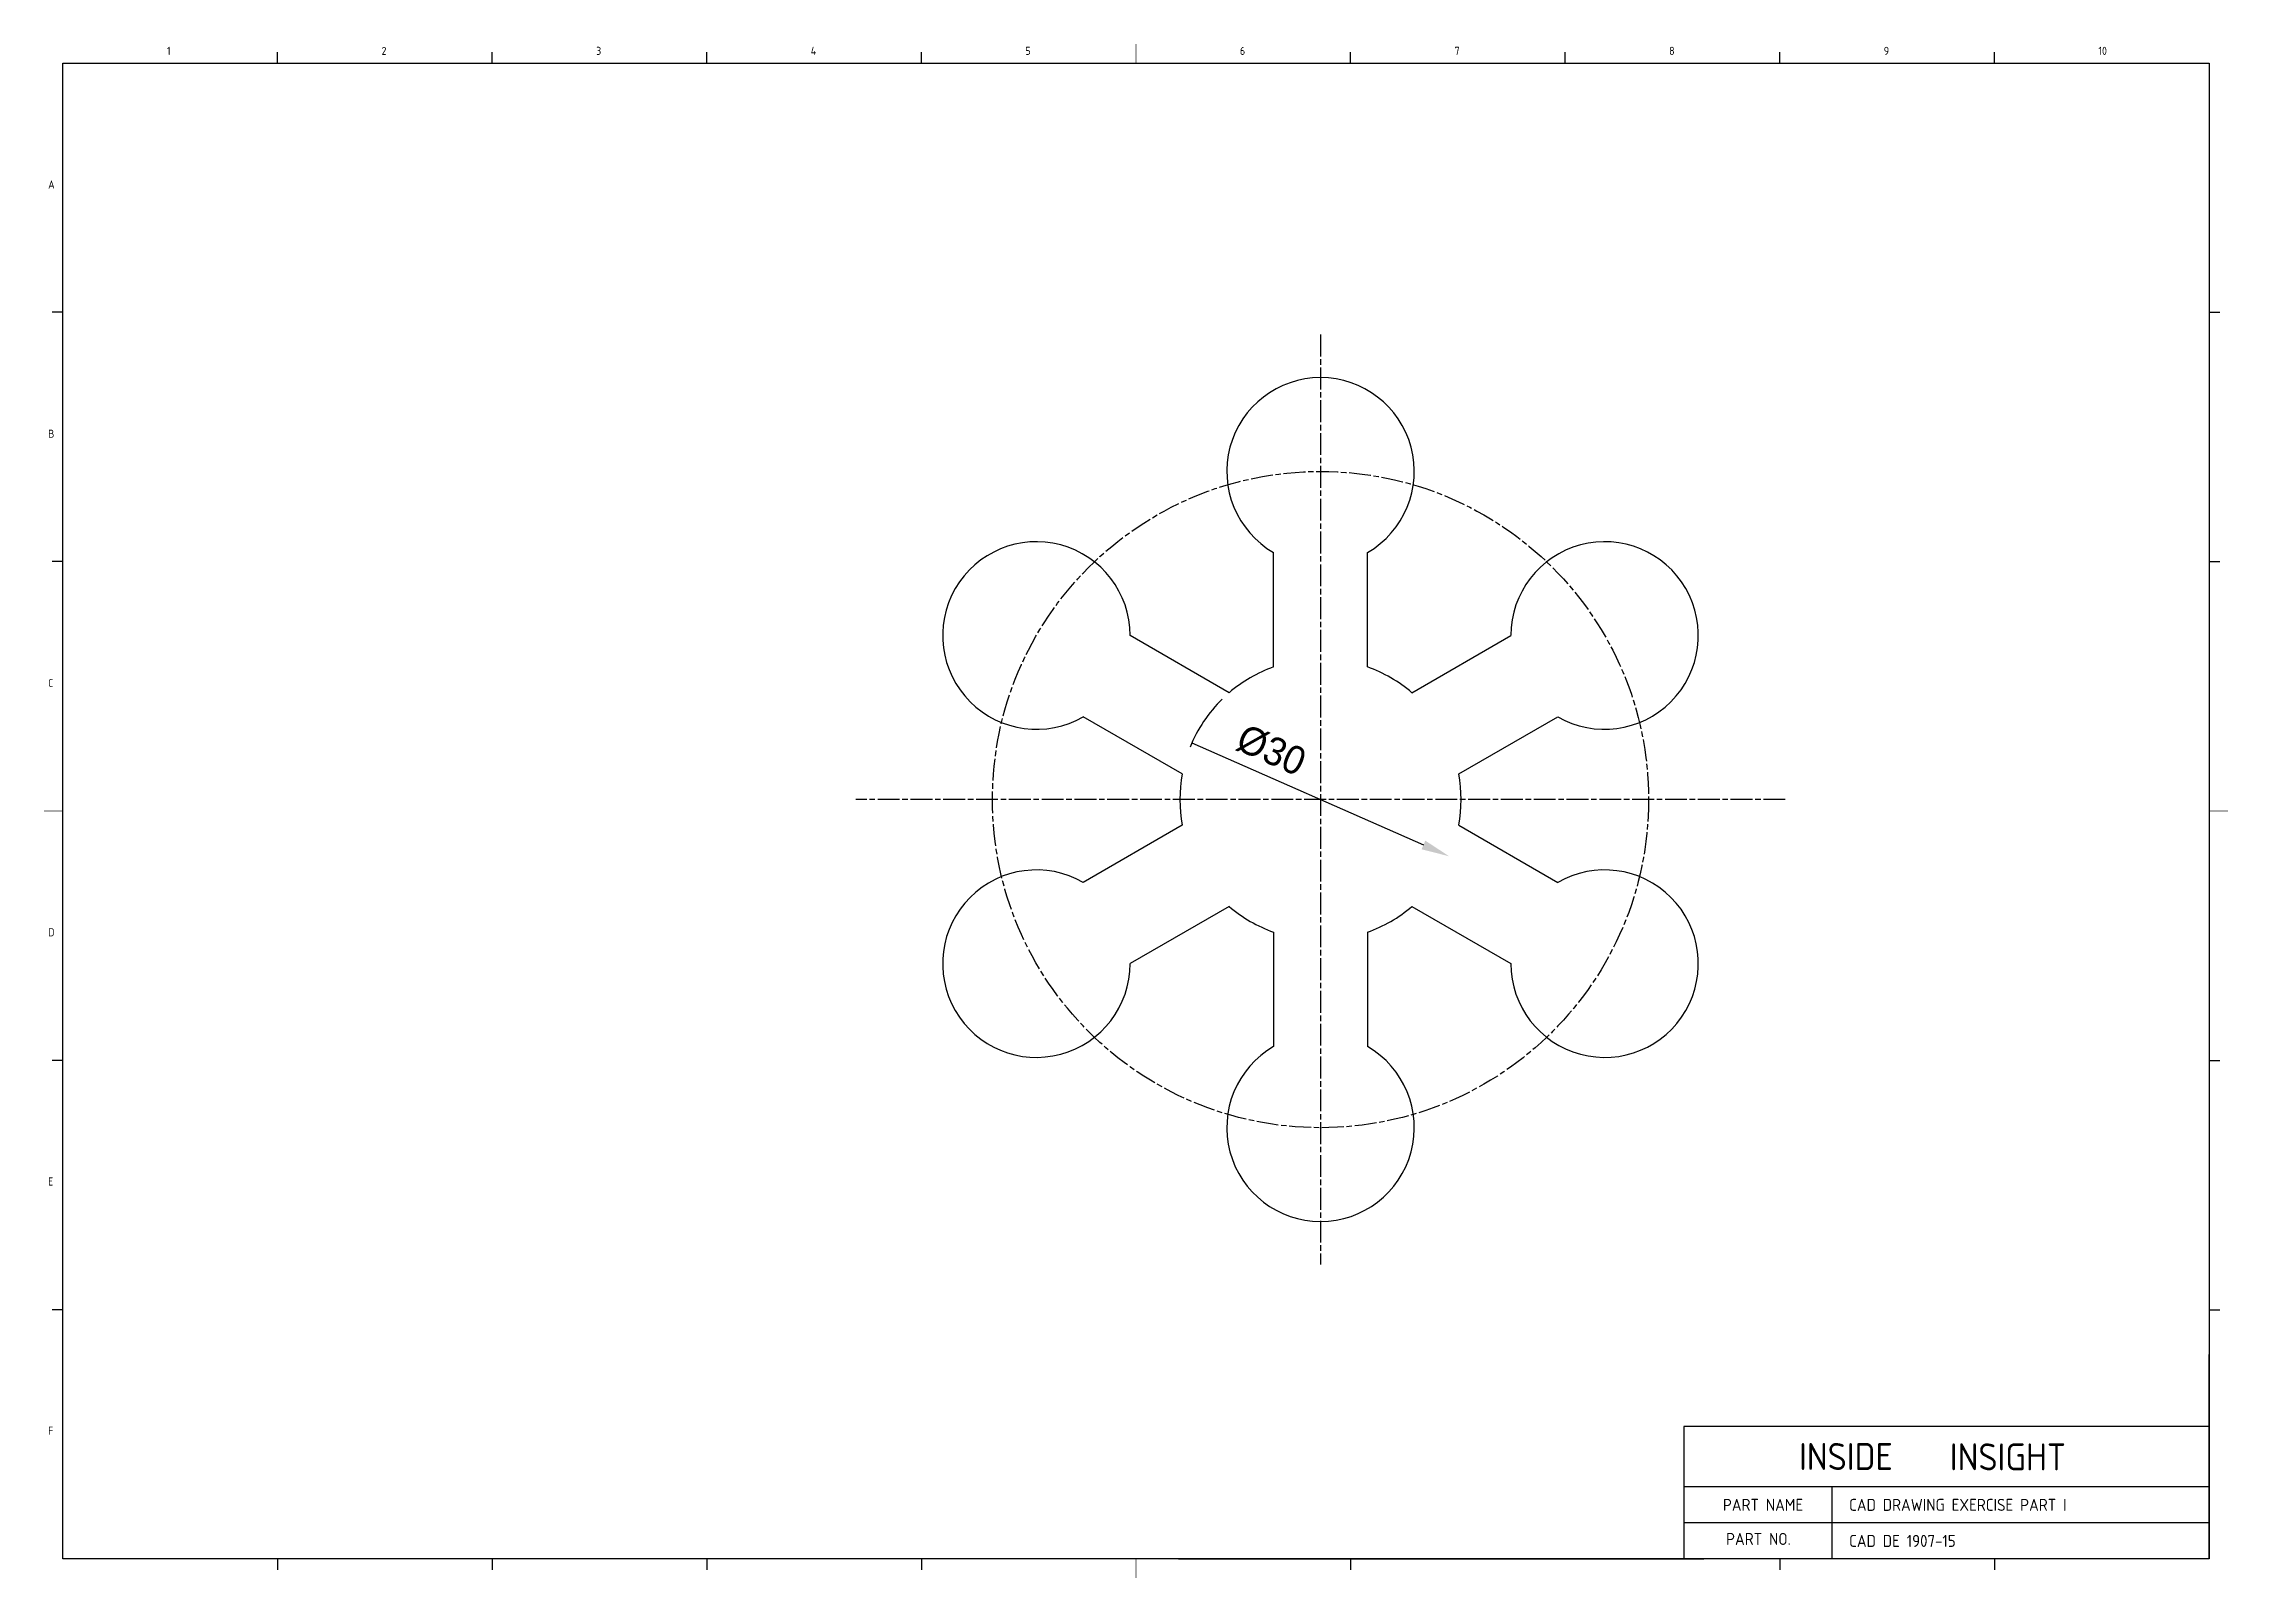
# Model space of a CAD drawing. Header units: inches. Extents: x 328 to 12229, y 132 to 477.
# Drawn here: x 5663.4 to 5896.5, y 136.9 to 300.6 of the extents above; entities that cross this region are included whole.
import ezdxf

# ---------------------------------------------------------------- set-up
doc = ezdxf.new("R2010")
doc.units = ezdxf.units.IN
doc.header["$MEASUREMENT"] = 0
for name, pattern in [('C2', [7.05, 6, -0.4, 0.25, -0.4]), ('CHAIN', [0.3543, 0.2362, -0.0295, 0.0591, -0.0295]), ('D2', [11.2, 8, -0.8, 0.4, -0.8, 0.4, -0.8])]:
    doc.linetypes.add(name, pattern=pattern)
doc.layers.add('1', color=1, linetype='C2')
doc.layers.add('3', color=3, linetype='D2')
doc.layers.add('DIMENSION', color=3, linetype='Continuous', lineweight=25)
doc.styles.add('A', font='GENISO', dxfattribs={"bigfont": 'WHGTXT'})
doc.styles.get("Standard").update_dxf_attribs({"font": 'gulim.ttc'})
doc.dimstyles.new('Copy of inside insight-1', dxfattribs={"dimscale": 100, "dimtxt": 3, "dimasz": 3, "dimexe": 0.5, "dimexo": 1, "dimgap": 0.09, "dimtad": 1, "dimdec": 0, "dimzin": 0, "dimdsep": 46, "dimtxsty": 'Standard', "dimcen": 0.09, "dimdle": 1, "dimclrd": 3, "dimclre": 3, "dimclrt": 2, "dimadec": 0, "dimazin": 0, "dimtfac": 1, "dimtdec": 0, "dimtofl": 0, "dimtmove": 0, "dimatfit": 3, "dimfxl": 0, "dimtolj": 1, "dimtzin": 0, "dimarcsym": 0})

msp = doc.modelspace()

# ---------------------------------------------------------------- texts
at = {"linetype": 'Continuous', "style": 'A'}
for s, height, p in [('1', 0.864, (5676.550538, 299.391928)), ('2', 0.864, (5699.446538, 299.391928)), ('3', 0.864, (5722.342538, 299.391928)), ('4', 0.864, (5745.238538, 299.391928)), ('5', 0.864, (5768.134538, 299.391928)), ('6', 0.864, (5791.030538, 299.391928)), ('7', 0.864, (5813.926538, 299.391928)), ('8', 0.864, (5836.822538, 299.391928)), ('9', 0.864, (5859.718538, 299.391928)), ('10', 0.864, (5882.614538, 299.391928)), ('A', 0.864, (5663.878538, 285.135928)), ('B', 0.864, (5663.878538, 258.553528)), ('C', 0.864, (5663.878538, 231.971128)), ('D', 0.864, (5663.878538, 205.388728)), ('E', 0.864, (5663.878538, 178.806328)), ('F', 0.864, (5663.878538, 152.223928)), ('INSIDE', 2.8758557, (5850.681013, 148.467199)), ('INSIGHT', 2.8758557, (5866.766966, 148.430705)), ('PART NAME', 1.28304, (5842.562815, 144.108088)), ('CAD DRAWING EXERCISE PART I', 1.28304, (5856.026815, 144.108088)), ('PART NO.', 1.28304, (5842.901921, 140.472808)), ('CAD DE 1907-15', 1.28304, (5856.026815, 140.258968))]:
    msp.add_text(s, height=height, dxfattribs=at).set_placement(p)

# ---------------------------------------------------------------- blocks, each defined once
blk = doc.blocks.new('*D320')
at = {"layer": 'Defpoints', "color": 0}
for p in [(5785.9, 226.02), (5813.36, 213.92)]:
    blk.add_point(p, dxfattribs=at)
at = {"layer": 'DIMENSION', "color": 3, "lineweight": -2}
blk.add_line((5785.9, 226.02), (5810.61, 215.13), dxfattribs=at)
blk.add_arc((5799.63, 219.97), 15, 134.3492, 158.1175, dxfattribs=at)
at = {"layer": 'DIMENSION', "color": 3}
blk.add_solid([(5810.41, 214.67), (5810.81, 215.59), (5813.36, 213.92)], dxfattribs=at)
at = {"layer": 'DIMENSION', "color": 2, "insert": (5794.38, 225.23), "char_height": 3, "attachment_point": 5, "rotation": 336.2075}
blk.add_mtext('\\A1;{\\Q0;%%c}30', dxfattribs=at)
blk = doc.blocks.new('_None')

# ---------------------------------------------------------------- dimensions: what is measured, and where the dimension line sits
at = {"layer": 'DIMENSION'}
dim = msp.add_diameter_dim_2p(p1=(5813.355316, 213.919884), p2=(5785.904939, 226.022644), text='{\\Q0;%%c}30', dimstyle='Copy of inside insight-1', override={"dimscale": 1, "dimlfac": 1, "dimtxsty": 'Standard', "dimblk2": 'None', "dimsah": 1, "dimse2": 0, "dimsd1": 0, "dimsd2": 1, "dimtmove": 2, "dimtolj": 1}, dxfattribs=at)
dim.commit()
dim.dimension.update_dxf_attribs({"geometry": '*D320', "text_midpoint": (5794.384397, 225.234865), "dimtype": 163})

# ---------------------------------------------------------------- linework, layer by layer
at = {"linetype": 'Continuous'}
for p, q in [((5665.462538, 298.527928), (5894.422538, 298.527928)), ((5665.462538, 138.975928), (5665.462538, 298.527928)), ((5894.422538, 298.527928), (5894.422538, 138.975928)), ((5894.422538, 138.975928), (5665.462538, 138.975928))]:
    msp.add_line(p, q, dxfattribs=at)
for p, q in [((5794.630127, 234.1134), (5794.630127, 246.31101)), ((5804.630127, 234.1134), (5804.630127, 246.31101)), ((5789.882678, 231.372459), (5779.319238, 237.471264)), ((5809.377576, 231.372459), (5819.941016, 237.471264)), ((5784.882678, 222.712205), (5774.319238, 228.81101)), ((5814.377576, 222.712205), (5824.941016, 228.81101)), ((5784.882678, 217.230324), (5774.319238, 211.131518)), ((5814.377576, 217.230324), (5824.941016, 211.131518)), ((5789.882678, 208.57007), (5779.319238, 202.471264)), ((5809.377576, 208.57007), (5819.941016, 202.471264)), ((5794.630127, 205.829129), (5794.630127, 193.631518)), ((5804.630127, 205.829129), (5804.630127, 193.631518))]:
    msp.add_line(p, q)
for centre, radius, start, end in [((5799.630127, 254.971264), 10, 300, 240), ((5769.319238, 237.471264), 10, 0, 300), ((5829.941016, 237.471264), 10, 240, 180), ((5799.630127, 219.971264), 15, 109.47122063, 130.52877937), ((5799.630127, 219.971264), 15, 49.47122063, 70.52877937), ((5799.630127, 219.971264), 15, 169.47122063, 190.52877937), ((5799.630127, 219.971264), 15, 349.47122063, 10.52877937), ((5769.319238, 202.471264), 10, 60, 0), ((5829.941016, 202.471264), 10, 180, 120), ((5799.630127, 219.971264), 15, 229.47122063, 250.52877937), ((5799.630127, 219.971264), 15, 289.47122063, 310.52877937), ((5799.630127, 184.971264), 10, 120, 60)]:
    msp.add_arc(centre, radius, start, end)
at = {"layer": '1', "linetype": 'CHAIN', "ltscale": 9.878633}
for p, q in [((5799.630127, 269.557116), (5799.630127, 170.385413)), ((5849.215979, 219.971264), (5750.044275, 219.971264)), ((5750.044275, 219.971264), (5750.044275, 219.971264))]:
    msp.add_line(p, q, dxfattribs=at)
msp.add_circle((5799.630127, 219.971264), 35, dxfattribs=at)
at = {"layer": '3', "color": 3, "linetype": 'Continuous'}
for p, q in [((5688.358538, 298.527928), (5688.358538, 299.679928)), ((5711.254538, 298.527928), (5711.254538, 299.679928)), ((5757.046538, 298.527928), (5757.046538, 299.679928)), ((5802.838538, 298.527928), (5802.838538, 299.679928)), ((5825.734538, 298.527928), (5825.734538, 299.679928)), ((5848.630538, 298.527928), (5848.630538, 299.679928)), ((5871.526538, 298.527928), (5871.526538, 299.679928)), ((5665.462538, 271.945528), (5664.310538, 271.945528)), ((5894.422538, 271.945528), (5895.574538, 271.945528)), ((5665.462538, 245.363128), (5664.310538, 245.363128)), ((5894.422538, 245.363128), (5895.574538, 245.363128)), ((5665.462538, 192.140728), (5664.310538, 192.140728)), ((5894.422538, 192.140728), (5895.574538, 192.140728)), ((5665.462538, 165.558328), (5664.310538, 165.558328)), ((5894.422538, 165.558328), (5895.574538, 165.558328)), ((5894.422538, 138.975928), (5894.422538, 160.787608)), ((5894.422538, 153.089368), (5838.396458, 153.089368)), ((5838.396458, 153.089368), (5838.396458, 138.975928)), ((5894.422538, 146.674168), (5838.396458, 146.674168)), ((5854.220618, 138.975928), (5854.220618, 146.674168)), ((5894.422538, 142.825048), (5838.396458, 142.825048)), ((5688.358538, 138.975928), (5688.358538, 137.823928)), ((5711.254538, 138.975928), (5711.254538, 137.823928)), ((5734.150538, 138.975928), (5734.150538, 137.823928)), ((5757.046538, 138.975928), (5757.046538, 137.823928)), ((5784.486919, 138.975928), (5840.512999, 138.975928)), ((5802.838538, 138.975928), (5802.838538, 137.823928)), ((5848.630538, 138.975928), (5848.630538, 137.823928)), ((5871.526538, 138.975928), (5871.526538, 137.823928))]:
    msp.add_line(p, q, dxfattribs=at)
at = {"layer": '3', "linetype": 'Continuous'}
msp.add_line((5734.150538, 298.527928), (5734.150538, 299.679928), dxfattribs=at)
at = {"layer": '3', "color": 3, "linetype": 'Continuous', "const_width": 0.0864}
for points in [[(5779.942538, 298.527928), (5779.942538, 300.543928)], [(5665.462538, 218.751928), (5663.446538, 218.751928)], [(5894.422538, 218.751928), (5896.438538, 218.751928)], [(5779.942538, 138.975928), (5779.942538, 136.959928)]]:
    msp.add_lwpolyline(points, dxfattribs=at)

msp.set_redraw_order([(e.dxf.handle, doc.entitydb.next_handle()) for e in msp.query("TEXT MTEXT ATTDEF DIMENSION ARC_DIMENSION")])  # texts and dimensions are drawn at this point

doc.saveas('drawing.dxf')
